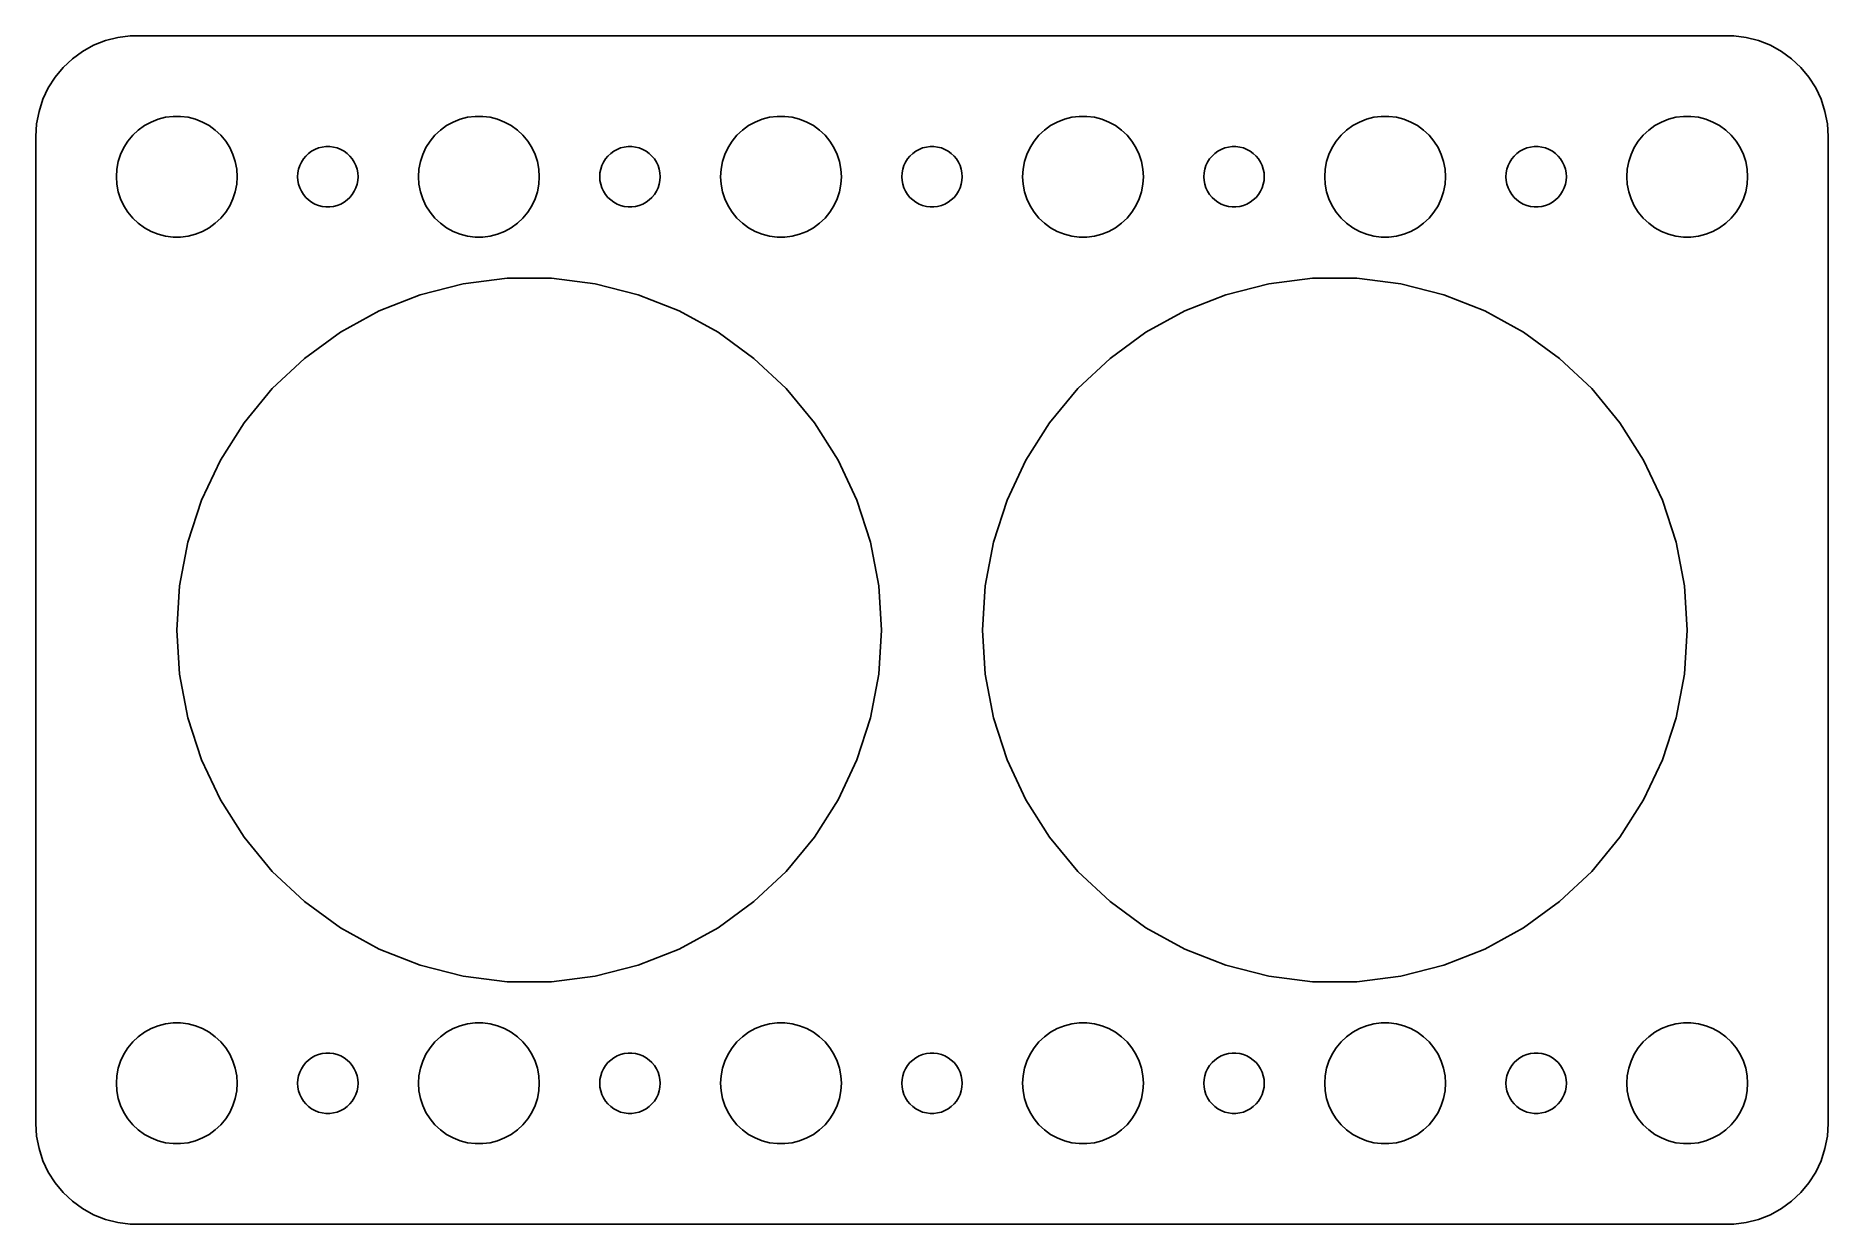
# Model space of a CAD drawing. Header units: metres. Extents: x -44.5 to 44.5, y -29.5 to 29.5.
import ezdxf

# ---------------------------------------------------------------- set-up
doc = ezdxf.new("R2010")
doc.units = ezdxf.units.M

msp = doc.modelspace()

# ---------------------------------------------------------------- linework, layer by layer
for p, q in [((-40.4369, 29.4114), (-41.0451, 29.2553)), ((-39.8139, 29.4901), (-40.4369, 29.4114)), ((39.8139, 29.4901), (-39.8139, 29.4901)), ((40.4369, 29.4114), (39.8139, 29.4901)), ((41.0451, 29.2553), (40.4369, 29.4114)), ((-42.1791, 28.7216), (-42.6871, 28.3526)), ((-41.6289, 29.0241), (-42.1791, 28.7216)), ((-41.0451, 29.2553), (-41.6289, 29.0241)), ((41.6289, 29.0241), (41.0451, 29.2553)), ((42.1791, 28.7216), (41.6289, 29.0241)), ((42.6871, 28.3526), (42.1791, 28.7216)), ((-43.1448, 27.9227), (-43.5451, 27.4389)), ((-42.6871, 28.3526), (-43.1448, 27.9227)), ((43.1448, 27.9227), (42.6871, 28.3526)), ((43.5451, 27.4389), (43.1448, 27.9227)), ((-43.8815, 26.9088), (-44.1489, 26.3406)), ((-43.5451, 27.4389), (-43.8815, 26.9088)), ((43.8815, 26.9088), (43.5451, 27.4389)), ((44.1489, 26.3406), (43.8815, 26.9088)), ((-44.1489, 26.3406), (-44.3429, 25.7434)), ((44.3429, 25.7434), (44.1489, 26.3406)), ((-44.4606, 25.1267), (-44.5, 24.5)), ((-44.3429, 25.7434), (-44.4606, 25.1267)), ((-39.4123, 24.8115), (-39.1075, 25.033)), ((-39.1075, 25.033), (-38.7773, 25.2145)), ((-38.7773, 25.2145), (-38.427, 25.3532)), ((-38.427, 25.3532), (-38.0621, 25.4469)), ((-38.0621, 25.4469), (-37.6884, 25.4941)), ((-37.6884, 25.4941), (-37.3116, 25.4941)), ((-37.3116, 25.4941), (-36.9379, 25.4469)), ((-36.9379, 25.4469), (-36.5729, 25.3532)), ((-36.5729, 25.3532), (-36.2227, 25.2145)), ((-36.2227, 25.2145), (-35.8925, 25.033)), ((-35.8925, 25.033), (-35.5877, 24.8115)), ((-24.4123, 24.8115), (-24.1075, 25.033)), ((-24.1075, 25.033), (-23.7773, 25.2145)), ((-23.7773, 25.2145), (-23.427, 25.3532)), ((-23.427, 25.3532), (-23.0621, 25.4469)), ((-23.0621, 25.4469), (-22.6884, 25.4941)), ((-22.6884, 25.4941), (-22.3116, 25.4941)), ((-22.3116, 25.4941), (-21.9379, 25.4469)), ((-21.9379, 25.4469), (-21.5729, 25.3532)), ((-21.5729, 25.3532), (-21.2227, 25.2145)), ((-21.2227, 25.2145), (-20.8925, 25.033)), ((-20.8925, 25.033), (-20.5877, 24.8115)), ((-9.41226, 24.8115), (-9.10747, 25.033)), ((-9.10747, 25.033), (-8.77733, 25.2145)), ((-8.77733, 25.2145), (-8.42705, 25.3532)), ((-8.42705, 25.3532), (-8.06213, 25.4469)), ((-8.06213, 25.4469), (-7.68837, 25.4941)), ((-7.68837, 25.4941), (-7.31161, 25.4941)), ((-7.31161, 25.4941), (-6.93785, 25.4469)), ((-6.93785, 25.4469), (-6.57294, 25.3532)), ((-6.57294, 25.3532), (-6.22266, 25.2145)), ((-6.22266, 25.2145), (-5.89252, 25.033)), ((-5.89252, 25.033), (-5.58772, 24.8115)), ((5.58772, 24.8115), (5.89252, 25.033)), ((5.89252, 25.033), (6.22266, 25.2145)), ((6.22266, 25.2145), (6.57294, 25.3532)), ((6.57294, 25.3532), (6.93785, 25.4469)), ((6.93785, 25.4469), (7.31161, 25.4941)), ((7.31161, 25.4941), (7.68837, 25.4941)), ((7.68837, 25.4941), (8.06213, 25.4469)), ((8.06213, 25.4469), (8.42705, 25.3532)), ((8.42705, 25.3532), (8.77733, 25.2145)), ((8.77733, 25.2145), (9.10747, 25.033)), ((9.10747, 25.033), (9.41226, 24.8115)), ((20.5877, 24.8115), (20.8925, 25.033)), ((20.8925, 25.033), (21.2227, 25.2145)), ((21.2227, 25.2145), (21.5729, 25.3532)), ((21.5729, 25.3532), (21.9379, 25.4469)), ((21.9379, 25.4469), (22.3116, 25.4941)), ((22.3116, 25.4941), (22.6884, 25.4941)), ((22.6884, 25.4941), (23.0621, 25.4469)), ((23.0621, 25.4469), (23.427, 25.3532)), ((23.427, 25.3532), (23.7773, 25.2145)), ((23.7773, 25.2145), (24.1075, 25.033)), ((24.1075, 25.033), (24.4123, 24.8115)), ((35.5877, 24.8115), (35.8925, 25.033)), ((35.8925, 25.033), (36.2227, 25.2145)), ((36.2227, 25.2145), (36.5729, 25.3532)), ((36.5729, 25.3532), (36.9379, 25.4469)), ((36.9379, 25.4469), (37.3116, 25.4941)), ((37.3116, 25.4941), (37.6884, 25.4941)), ((37.6884, 25.4941), (38.0621, 25.4469)), ((38.0621, 25.4469), (38.427, 25.3532)), ((38.427, 25.3532), (38.7773, 25.2145)), ((38.7773, 25.2145), (39.1075, 25.033)), ((39.1075, 25.033), (39.4123, 24.8115)), ((44.4606, 25.1267), (44.3429, 25.7434)), ((44.5, 24.5), (44.4606, 25.1267)), ((-44.5, 24.5), (-44.5, -24.5)), ((-40.1289, 23.9453), (-39.927, 24.2634)), ((-39.927, 24.2634), (-39.6869, 24.5536)), ((-39.6869, 24.5536), (-39.4123, 24.8115)), ((-35.5877, 24.8115), (-35.3131, 24.5536)), ((-35.3131, 24.5536), (-35.0729, 24.2634)), ((-35.0729, 24.2634), (-34.8711, 23.9453)), ((-25.1289, 23.9453), (-24.927, 24.2634)), ((-24.927, 24.2634), (-24.6869, 24.5536)), ((-24.6869, 24.5536), (-24.4123, 24.8115)), ((-20.5877, 24.8115), (-20.3131, 24.5536)), ((-20.3131, 24.5536), (-20.0729, 24.2634)), ((-20.0729, 24.2634), (-19.8711, 23.9453)), ((-10.1289, 23.9453), (-9.92705, 24.2634)), ((-9.92705, 24.2634), (-9.6869, 24.5536)), ((-9.6869, 24.5536), (-9.41226, 24.8115)), ((-5.58772, 24.8115), (-5.31308, 24.5536)), ((-5.31308, 24.5536), (-5.07294, 24.2634)), ((-5.07294, 24.2634), (-4.87108, 23.9453)), ((4.87108, 23.9453), (5.07294, 24.2634)), ((5.07294, 24.2634), (5.31308, 24.5536)), ((5.31308, 24.5536), (5.58772, 24.8115)), ((9.41226, 24.8115), (9.6869, 24.5536)), ((9.6869, 24.5536), (9.92705, 24.2634)), ((9.92705, 24.2634), (10.1289, 23.9453)), ((19.8711, 23.9453), (20.0729, 24.2634)), ((20.0729, 24.2634), (20.3131, 24.5536)), ((20.3131, 24.5536), (20.5877, 24.8115)), ((24.4123, 24.8115), (24.6869, 24.5536)), ((24.6869, 24.5536), (24.927, 24.2634)), ((24.927, 24.2634), (25.1289, 23.9453)), ((34.8711, 23.9453), (35.0729, 24.2634)), ((35.0729, 24.2634), (35.3131, 24.5536)), ((35.3131, 24.5536), (35.5877, 24.8115)), ((39.4123, 24.8115), (39.6869, 24.5536)), ((39.6869, 24.5536), (39.927, 24.2634)), ((39.927, 24.2634), (40.1289, 23.9453)), ((44.5, -24.5), (44.5, 24.5)), ((-40.4763, 22.876), (-40.4057, 23.2461)), ((-40.4057, 23.2461), (-40.2893, 23.6044)), ((-40.2893, 23.6044), (-40.1289, 23.9453)), ((-34.8711, 23.9453), (-34.7107, 23.6044)), ((-34.7107, 23.6044), (-34.5942, 23.2461)), ((-34.5942, 23.2461), (-34.5237, 22.876)), ((-31.3947, 23.0522), (-31.3145, 23.2226)), ((-31.3145, 23.2226), (-31.2135, 23.3817)), ((-31.2135, 23.3817), (-31.0934, 23.5268)), ((-31.0934, 23.5268), (-30.9561, 23.6558)), ((-30.9561, 23.6558), (-30.8037, 23.7665)), ((-30.8037, 23.7665), (-30.6387, 23.8572)), ((-30.6387, 23.8572), (-30.4635, 23.9266)), ((-30.4635, 23.9266), (-30.2811, 23.9734)), ((-30.2811, 23.9734), (-30.0942, 23.997)), ((-30.0942, 23.997), (-29.9058, 23.997)), ((-29.9058, 23.997), (-29.7189, 23.9734)), ((-29.7189, 23.9734), (-29.5365, 23.9266)), ((-29.5365, 23.9266), (-29.3613, 23.8572)), ((-29.3613, 23.8572), (-29.1963, 23.7665)), ((-29.1963, 23.7665), (-29.0439, 23.6558)), ((-29.0439, 23.6558), (-28.9065, 23.5268)), ((-28.9065, 23.5268), (-28.7865, 23.3817)), ((-28.7865, 23.3817), (-28.6855, 23.2226)), ((-28.6855, 23.2226), (-28.6053, 23.0522)), ((-25.4763, 22.876), (-25.4057, 23.2461)), ((-25.4057, 23.2461), (-25.2893, 23.6044)), ((-25.2893, 23.6044), (-25.1289, 23.9453)), ((-19.8711, 23.9453), (-19.7107, 23.6044)), ((-19.7107, 23.6044), (-19.5942, 23.2461)), ((-19.5942, 23.2461), (-19.5237, 22.876)), ((-16.3947, 23.0522), (-16.3145, 23.2226)), ((-16.3145, 23.2226), (-16.2135, 23.3817)), ((-16.2135, 23.3817), (-16.0934, 23.5268)), ((-16.0934, 23.5268), (-15.9561, 23.6558)), ((-15.9561, 23.6558), (-15.8037, 23.7665)), ((-15.8037, 23.7665), (-15.6387, 23.8572)), ((-15.6387, 23.8572), (-15.4635, 23.9266)), ((-15.4635, 23.9266), (-15.2811, 23.9734)), ((-15.2811, 23.9734), (-15.0942, 23.997)), ((-15.0942, 23.997), (-14.9058, 23.997)), ((-14.9058, 23.997), (-14.7189, 23.9734)), ((-14.7189, 23.9734), (-14.5365, 23.9266)), ((-14.5365, 23.9266), (-14.3613, 23.8572)), ((-14.3613, 23.8572), (-14.1963, 23.7665)), ((-14.1963, 23.7665), (-14.0439, 23.6558)), ((-14.0439, 23.6558), (-13.9065, 23.5268)), ((-13.9065, 23.5268), (-13.7865, 23.3817)), ((-13.7865, 23.3817), (-13.6855, 23.2226)), ((-13.6855, 23.2226), (-13.6053, 23.0522)), ((-10.4763, 22.876), (-10.4057, 23.2461)), ((-10.4057, 23.2461), (-10.2893, 23.6044)), ((-10.2893, 23.6044), (-10.1289, 23.9453)), ((-4.87108, 23.9453), (-4.71066, 23.6044)), ((-4.71066, 23.6044), (-4.59424, 23.2461)), ((-4.59424, 23.2461), (-4.52365, 22.876)), ((-1.39465, 23.0522), (-1.31445, 23.2226)), ((-1.31445, 23.2226), (-1.21352, 23.3817)), ((-1.21352, 23.3817), (-1.09344, 23.5268)), ((-1.09344, 23.5268), (-0.95613, 23.6558)), ((-0.95613, 23.6558), (-0.80373, 23.7665)), ((-0.80373, 23.7665), (-0.63866, 23.8572)), ((-0.63866, 23.8572), (-0.46352, 23.9266)), ((-0.46352, 23.9266), (-0.28107, 23.9734)), ((-0.28107, 23.9734), (-0.09418, 23.997)), ((-0.09418, 23.997), (0.09418, 23.997)), ((0.09418, 23.997), (0.28107, 23.9734)), ((0.28107, 23.9734), (0.46352, 23.9266)), ((0.46352, 23.9266), (0.63866, 23.8572)), ((0.63866, 23.8572), (0.80373, 23.7665)), ((0.80373, 23.7665), (0.95613, 23.6558)), ((0.95613, 23.6558), (1.09344, 23.5268)), ((1.09344, 23.5268), (1.21352, 23.3817)), ((1.21352, 23.3817), (1.31445, 23.2226)), ((1.31445, 23.2226), (1.39465, 23.0522)), ((4.52365, 22.876), (4.59424, 23.2461)), ((4.59424, 23.2461), (4.71066, 23.6044)), ((4.71066, 23.6044), (4.87108, 23.9453)), ((10.1289, 23.9453), (10.2893, 23.6044)), ((10.2893, 23.6044), (10.4057, 23.2461)), ((10.4057, 23.2461), (10.4763, 22.876)), ((13.6053, 23.0522), (13.6855, 23.2226)), ((13.6855, 23.2226), (13.7865, 23.3817)), ((13.7865, 23.3817), (13.9065, 23.5268)), ((13.9065, 23.5268), (14.0439, 23.6558)), ((14.0439, 23.6558), (14.1963, 23.7665)), ((14.1963, 23.7665), (14.3613, 23.8572)), ((14.3613, 23.8572), (14.5365, 23.9266)), ((14.5365, 23.9266), (14.7189, 23.9734)), ((14.7189, 23.9734), (14.9058, 23.997)), ((14.9058, 23.997), (15.0942, 23.997)), ((15.0942, 23.997), (15.2811, 23.9734)), ((15.2811, 23.9734), (15.4635, 23.9266)), ((15.4635, 23.9266), (15.6387, 23.8572)), ((15.6387, 23.8572), (15.8037, 23.7665)), ((15.8037, 23.7665), (15.9561, 23.6558)), ((15.9561, 23.6558), (16.0934, 23.5268)), ((16.0934, 23.5268), (16.2135, 23.3817)), ((16.2135, 23.3817), (16.3145, 23.2226)), ((16.3145, 23.2226), (16.3947, 23.0522)), ((19.5237, 22.876), (19.5942, 23.2461)), ((19.5942, 23.2461), (19.7107, 23.6044)), ((19.7107, 23.6044), (19.8711, 23.9453)), ((25.1289, 23.9453), (25.2893, 23.6044)), ((25.2893, 23.6044), (25.4057, 23.2461)), ((25.4057, 23.2461), (25.4763, 22.876)), ((28.6053, 23.0522), (28.6855, 23.2226)), ((28.6855, 23.2226), (28.7865, 23.3817)), ((28.7865, 23.3817), (28.9065, 23.5268)), ((28.9065, 23.5268), (29.0439, 23.6558)), ((29.0439, 23.6558), (29.1963, 23.7665)), ((29.1963, 23.7665), (29.3613, 23.8572)), ((29.3613, 23.8572), (29.5365, 23.9266)), ((29.5365, 23.9266), (29.7189, 23.9734)), ((29.7189, 23.9734), (29.9058, 23.997)), ((29.9058, 23.997), (30.0942, 23.997)), ((30.0942, 23.997), (30.2811, 23.9734)), ((30.2811, 23.9734), (30.4635, 23.9266)), ((30.4635, 23.9266), (30.6387, 23.8572)), ((30.6387, 23.8572), (30.8037, 23.7665)), ((30.8037, 23.7665), (30.9561, 23.6558)), ((30.9561, 23.6558), (31.0934, 23.5268)), ((31.0934, 23.5268), (31.2135, 23.3817)), ((31.2135, 23.3817), (31.3145, 23.2226)), ((31.3145, 23.2226), (31.3947, 23.0522)), ((34.5237, 22.876), (34.5942, 23.2461)), ((34.5942, 23.2461), (34.7107, 23.6044)), ((34.7107, 23.6044), (34.8711, 23.9453)), ((40.1289, 23.9453), (40.2893, 23.6044)), ((40.2893, 23.6044), (40.4057, 23.2461)), ((40.4057, 23.2461), (40.4763, 22.876)), ((-40.5, 22.5), (-40.4763, 22.876)), ((-40.4763, 22.124), (-40.5, 22.5)), ((-34.5237, 22.876), (-34.5, 22.5)), ((-34.5, 22.5), (-34.5237, 22.124)), ((-31.5, 22.5), (-31.4882, 22.688)), ((-31.4882, 22.312), (-31.5, 22.5)), ((-31.4882, 22.688), (-31.4529, 22.873)), ((-31.4529, 22.127), (-31.4882, 22.312)), ((-31.4529, 22.873), (-31.3947, 23.0522)), ((-28.6053, 23.0522), (-28.5471, 22.873)), ((-28.5471, 22.873), (-28.5118, 22.688)), ((-28.5118, 22.312), (-28.5471, 22.127)), ((-28.5118, 22.688), (-28.5, 22.5)), ((-28.5, 22.5), (-28.5118, 22.312)), ((-25.5, 22.5), (-25.4763, 22.876)), ((-25.4763, 22.124), (-25.5, 22.5)), ((-19.5237, 22.876), (-19.5, 22.5)), ((-19.5, 22.5), (-19.5237, 22.124)), ((-16.5, 22.5), (-16.4882, 22.688)), ((-16.4882, 22.312), (-16.5, 22.5)), ((-16.4882, 22.688), (-16.4529, 22.873)), ((-16.4529, 22.127), (-16.4882, 22.312)), ((-16.4529, 22.873), (-16.3947, 23.0522)), ((-13.6053, 23.0522), (-13.5471, 22.873)), ((-13.5471, 22.873), (-13.5118, 22.688)), ((-13.5118, 22.312), (-13.5471, 22.127)), ((-13.5118, 22.688), (-13.5, 22.5)), ((-13.5, 22.5), (-13.5118, 22.312)), ((-10.5, 22.5), (-10.4763, 22.876)), ((-10.4763, 22.124), (-10.5, 22.5)), ((-4.52365, 22.876), (-4.5, 22.5)), ((-4.5, 22.5), (-4.52365, 22.124)), ((-1.5, 22.5), (-1.48816, 22.688)), ((-1.48816, 22.312), (-1.5, 22.5)), ((-1.48816, 22.688), (-1.45287, 22.873)), ((-1.45287, 22.127), (-1.48816, 22.312)), ((-1.45287, 22.873), (-1.39465, 23.0522)), ((1.39465, 23.0522), (1.45287, 22.873)), ((1.45287, 22.873), (1.48816, 22.688)), ((1.48816, 22.312), (1.45287, 22.127)), ((1.48816, 22.688), (1.5, 22.5)), ((1.5, 22.5), (1.48816, 22.312)), ((4.5, 22.5), (4.52365, 22.876)), ((4.52365, 22.124), (4.5, 22.5)), ((10.4763, 22.876), (10.5, 22.5)), ((10.5, 22.5), (10.4763, 22.124)), ((13.5, 22.5), (13.5118, 22.688)), ((13.5118, 22.312), (13.5, 22.5)), ((13.5118, 22.688), (13.5471, 22.873)), ((13.5471, 22.127), (13.5118, 22.312)), ((13.5471, 22.873), (13.6053, 23.0522)), ((16.3947, 23.0522), (16.4529, 22.873)), ((16.4529, 22.873), (16.4882, 22.688)), ((16.4882, 22.312), (16.4529, 22.127)), ((16.4882, 22.688), (16.5, 22.5)), ((16.5, 22.5), (16.4882, 22.312)), ((19.5, 22.5), (19.5237, 22.876)), ((19.5237, 22.124), (19.5, 22.5)), ((25.4763, 22.876), (25.5, 22.5)), ((25.5, 22.5), (25.4763, 22.124)), ((28.5, 22.5), (28.5118, 22.688)), ((28.5118, 22.312), (28.5, 22.5)), ((28.5118, 22.688), (28.5471, 22.873)), ((28.5471, 22.127), (28.5118, 22.312)), ((28.5471, 22.873), (28.6053, 23.0522)), ((31.3947, 23.0522), (31.4529, 22.873)), ((31.4529, 22.873), (31.4882, 22.688)), ((31.4882, 22.312), (31.4529, 22.127)), ((31.4882, 22.688), (31.5, 22.5)), ((31.5, 22.5), (31.4882, 22.312)), ((34.5, 22.5), (34.5237, 22.876)), ((34.5237, 22.124), (34.5, 22.5)), ((40.4763, 22.876), (40.5, 22.5)), ((40.5, 22.5), (40.4763, 22.124)), ((-40.4057, 21.7539), (-40.4763, 22.124)), ((-40.2893, 21.3956), (-40.4057, 21.7539)), ((-40.1289, 21.0547), (-40.2893, 21.3956)), ((-34.7107, 21.3956), (-34.8711, 21.0547)), ((-34.5942, 21.7539), (-34.7107, 21.3956)), ((-34.5237, 22.124), (-34.5942, 21.7539)), ((-31.3947, 21.9478), (-31.4529, 22.127)), ((-31.3145, 21.7774), (-31.3947, 21.9478)), ((-31.2135, 21.6183), (-31.3145, 21.7774)), ((-31.0934, 21.4732), (-31.2135, 21.6183)), ((-30.9561, 21.3442), (-31.0934, 21.4732)), ((-28.9065, 21.4732), (-29.0439, 21.3442)), ((-28.7865, 21.6183), (-28.9065, 21.4732)), ((-28.6855, 21.7774), (-28.7865, 21.6183)), ((-28.6053, 21.9478), (-28.6855, 21.7774)), ((-28.5471, 22.127), (-28.6053, 21.9478)), ((-25.4057, 21.7539), (-25.4763, 22.124)), ((-25.2893, 21.3956), (-25.4057, 21.7539)), ((-25.1289, 21.0547), (-25.2893, 21.3956)), ((-19.7107, 21.3956), (-19.8711, 21.0547)), ((-19.5942, 21.7539), (-19.7107, 21.3956)), ((-19.5237, 22.124), (-19.5942, 21.7539)), ((-16.3947, 21.9478), (-16.4529, 22.127)), ((-16.3145, 21.7774), (-16.3947, 21.9478)), ((-16.2135, 21.6183), (-16.3145, 21.7774)), ((-16.0934, 21.4732), (-16.2135, 21.6183)), ((-15.9561, 21.3442), (-16.0934, 21.4732)), ((-13.9065, 21.4732), (-14.0439, 21.3442)), ((-13.7865, 21.6183), (-13.9065, 21.4732)), ((-13.6855, 21.7774), (-13.7865, 21.6183)), ((-13.6053, 21.9478), (-13.6855, 21.7774)), ((-13.5471, 22.127), (-13.6053, 21.9478)), ((-10.4057, 21.7539), (-10.4763, 22.124)), ((-10.2893, 21.3956), (-10.4057, 21.7539)), ((-10.1289, 21.0547), (-10.2893, 21.3956)), ((-4.71066, 21.3956), (-4.87108, 21.0547)), ((-4.59424, 21.7539), (-4.71066, 21.3956)), ((-4.52365, 22.124), (-4.59424, 21.7539)), ((-1.39465, 21.9478), (-1.45287, 22.127)), ((-1.31445, 21.7774), (-1.39465, 21.9478)), ((-1.21352, 21.6183), (-1.31445, 21.7774)), ((-1.09344, 21.4732), (-1.21352, 21.6183)), ((-0.95613, 21.3442), (-1.09344, 21.4732)), ((1.09344, 21.4732), (0.95613, 21.3442)), ((1.21352, 21.6183), (1.09344, 21.4732)), ((1.31445, 21.7774), (1.21352, 21.6183)), ((1.39465, 21.9478), (1.31445, 21.7774)), ((1.45287, 22.127), (1.39465, 21.9478)), ((4.59424, 21.7539), (4.52365, 22.124)), ((4.71066, 21.3956), (4.59424, 21.7539)), ((4.87108, 21.0547), (4.71066, 21.3956)), ((10.2893, 21.3956), (10.1289, 21.0547)), ((10.4057, 21.7539), (10.2893, 21.3956)), ((10.4763, 22.124), (10.4057, 21.7539)), ((13.6053, 21.9478), (13.5471, 22.127)), ((13.6855, 21.7774), (13.6053, 21.9478)), ((13.7865, 21.6183), (13.6855, 21.7774)), ((13.9065, 21.4732), (13.7865, 21.6183)), ((14.0439, 21.3442), (13.9065, 21.4732)), ((16.0934, 21.4732), (15.9561, 21.3442)), ((16.2135, 21.6183), (16.0934, 21.4732)), ((16.3145, 21.7774), (16.2135, 21.6183)), ((16.3947, 21.9478), (16.3145, 21.7774)), ((16.4529, 22.127), (16.3947, 21.9478)), ((19.5942, 21.7539), (19.5237, 22.124)), ((19.7107, 21.3956), (19.5942, 21.7539)), ((19.8711, 21.0547), (19.7107, 21.3956)), ((25.2893, 21.3956), (25.1289, 21.0547)), ((25.4057, 21.7539), (25.2893, 21.3956)), ((25.4763, 22.124), (25.4057, 21.7539)), ((28.6053, 21.9478), (28.5471, 22.127)), ((28.6855, 21.7774), (28.6053, 21.9478)), ((28.7865, 21.6183), (28.6855, 21.7774)), ((28.9065, 21.4732), (28.7865, 21.6183)), ((29.0439, 21.3442), (28.9065, 21.4732)), ((31.0934, 21.4732), (30.9561, 21.3442)), ((31.2135, 21.6183), (31.0934, 21.4732)), ((31.3145, 21.7774), (31.2135, 21.6183)), ((31.3947, 21.9478), (31.3145, 21.7774)), ((31.4529, 22.127), (31.3947, 21.9478)), ((34.5942, 21.7539), (34.5237, 22.124)), ((34.7107, 21.3956), (34.5942, 21.7539)), ((34.8711, 21.0547), (34.7107, 21.3956)), ((40.2893, 21.3956), (40.1289, 21.0547)), ((40.4057, 21.7539), (40.2893, 21.3956)), ((40.4763, 22.124), (40.4057, 21.7539)), ((-39.927, 20.7366), (-40.1289, 21.0547)), ((-39.6869, 20.4464), (-39.927, 20.7366)), ((-35.0729, 20.7366), (-35.3131, 20.4464)), ((-34.8711, 21.0547), (-35.0729, 20.7366)), ((-30.8037, 21.2335), (-30.9561, 21.3442)), ((-30.6387, 21.1427), (-30.8037, 21.2335)), ((-30.4635, 21.0734), (-30.6387, 21.1427)), ((-30.2811, 21.0266), (-30.4635, 21.0734)), ((-30.0942, 21.003), (-30.2811, 21.0266)), ((-29.9058, 21.003), (-30.0942, 21.003)), ((-29.7189, 21.0266), (-29.9058, 21.003)), ((-29.5365, 21.0734), (-29.7189, 21.0266)), ((-29.3613, 21.1427), (-29.5365, 21.0734)), ((-29.1963, 21.2335), (-29.3613, 21.1427)), ((-29.0439, 21.3442), (-29.1963, 21.2335)), ((-24.927, 20.7366), (-25.1289, 21.0547)), ((-24.6869, 20.4464), (-24.927, 20.7366)), ((-20.0729, 20.7366), (-20.3131, 20.4464)), ((-19.8711, 21.0547), (-20.0729, 20.7366)), ((-15.8037, 21.2335), (-15.9561, 21.3442)), ((-15.6387, 21.1427), (-15.8037, 21.2335)), ((-15.4635, 21.0734), (-15.6387, 21.1427)), ((-15.2811, 21.0266), (-15.4635, 21.0734)), ((-15.0942, 21.003), (-15.2811, 21.0266)), ((-14.9058, 21.003), (-15.0942, 21.003)), ((-14.7189, 21.0266), (-14.9058, 21.003)), ((-14.5365, 21.0734), (-14.7189, 21.0266)), ((-14.3613, 21.1427), (-14.5365, 21.0734)), ((-14.1963, 21.2335), (-14.3613, 21.1427)), ((-14.0439, 21.3442), (-14.1963, 21.2335)), ((-9.92705, 20.7366), (-10.1289, 21.0547)), ((-9.6869, 20.4464), (-9.92705, 20.7366)), ((-5.07294, 20.7366), (-5.31308, 20.4464)), ((-4.87108, 21.0547), (-5.07294, 20.7366)), ((-0.80373, 21.2335), (-0.95613, 21.3442)), ((-0.63866, 21.1427), (-0.80373, 21.2335)), ((-0.46352, 21.0734), (-0.63866, 21.1427)), ((-0.28107, 21.0266), (-0.46352, 21.0734)), ((-0.09418, 21.003), (-0.28107, 21.0266)), ((0.09418, 21.003), (-0.09418, 21.003)), ((0.28107, 21.0266), (0.09418, 21.003)), ((0.46352, 21.0734), (0.28107, 21.0266)), ((0.63866, 21.1427), (0.46352, 21.0734)), ((0.80373, 21.2335), (0.63866, 21.1427)), ((0.95613, 21.3442), (0.80373, 21.2335)), ((5.07294, 20.7366), (4.87108, 21.0547)), ((5.31308, 20.4464), (5.07294, 20.7366)), ((9.92705, 20.7366), (9.6869, 20.4464)), ((10.1289, 21.0547), (9.92705, 20.7366)), ((14.1963, 21.2335), (14.0439, 21.3442)), ((14.3613, 21.1427), (14.1963, 21.2335)), ((14.5365, 21.0734), (14.3613, 21.1427)), ((14.7189, 21.0266), (14.5365, 21.0734)), ((14.9058, 21.003), (14.7189, 21.0266)), ((15.0942, 21.003), (14.9058, 21.003)), ((15.2811, 21.0266), (15.0942, 21.003)), ((15.4635, 21.0734), (15.2811, 21.0266)), ((15.6387, 21.1427), (15.4635, 21.0734)), ((15.8037, 21.2335), (15.6387, 21.1427)), ((15.9561, 21.3442), (15.8037, 21.2335)), ((20.0729, 20.7366), (19.8711, 21.0547)), ((20.3131, 20.4464), (20.0729, 20.7366)), ((24.927, 20.7366), (24.6869, 20.4464)), ((25.1289, 21.0547), (24.927, 20.7366)), ((29.1963, 21.2335), (29.0439, 21.3442)), ((29.3613, 21.1427), (29.1963, 21.2335)), ((29.5365, 21.0734), (29.3613, 21.1427)), ((29.7189, 21.0266), (29.5365, 21.0734)), ((29.9058, 21.003), (29.7189, 21.0266)), ((30.0942, 21.003), (29.9058, 21.003)), ((30.2811, 21.0266), (30.0942, 21.003)), ((30.4635, 21.0734), (30.2811, 21.0266)), ((30.6387, 21.1427), (30.4635, 21.0734)), ((30.8037, 21.2335), (30.6387, 21.1427)), ((30.9561, 21.3442), (30.8037, 21.2335)), ((35.0729, 20.7366), (34.8711, 21.0547)), ((35.3131, 20.4464), (35.0729, 20.7366)), ((39.927, 20.7366), (39.6869, 20.4464)), ((40.1289, 21.0547), (39.927, 20.7366)), ((-39.4123, 20.1884), (-39.6869, 20.4464)), ((-39.1075, 19.967), (-39.4123, 20.1884)), ((-38.7773, 19.7855), (-39.1075, 19.967)), ((-38.427, 19.6468), (-38.7773, 19.7855)), ((-38.0621, 19.5531), (-38.427, 19.6468)), ((-36.5729, 19.6468), (-36.9379, 19.5531)), ((-36.2227, 19.7855), (-36.5729, 19.6468)), ((-35.8925, 19.967), (-36.2227, 19.7855)), ((-35.5877, 20.1884), (-35.8925, 19.967)), ((-35.3131, 20.4464), (-35.5877, 20.1884)), ((-24.4123, 20.1884), (-24.6869, 20.4464)), ((-24.1075, 19.967), (-24.4123, 20.1884)), ((-23.7773, 19.7855), (-24.1075, 19.967)), ((-23.427, 19.6468), (-23.7773, 19.7855)), ((-23.0621, 19.5531), (-23.427, 19.6468)), ((-21.5729, 19.6468), (-21.9379, 19.5531)), ((-21.2227, 19.7855), (-21.5729, 19.6468)), ((-20.8925, 19.967), (-21.2227, 19.7855)), ((-20.5877, 20.1884), (-20.8925, 19.967)), ((-20.3131, 20.4464), (-20.5877, 20.1884)), ((-9.41226, 20.1884), (-9.6869, 20.4464)), ((-9.10747, 19.967), (-9.41226, 20.1884)), ((-8.77733, 19.7855), (-9.10747, 19.967)), ((-8.42705, 19.6468), (-8.77733, 19.7855)), ((-8.06213, 19.5531), (-8.42705, 19.6468)), ((-6.57294, 19.6468), (-6.93785, 19.5531)), ((-6.22266, 19.7855), (-6.57294, 19.6468)), ((-5.89252, 19.967), (-6.22266, 19.7855)), ((-5.58772, 20.1884), (-5.89252, 19.967)), ((-5.31308, 20.4464), (-5.58772, 20.1884)), ((5.58772, 20.1884), (5.31308, 20.4464)), ((5.89252, 19.967), (5.58772, 20.1884)), ((6.22266, 19.7855), (5.89252, 19.967)), ((6.57294, 19.6468), (6.22266, 19.7855)), ((6.93785, 19.5531), (6.57294, 19.6468)), ((8.42705, 19.6468), (8.06213, 19.5531)), ((8.77733, 19.7855), (8.42705, 19.6468)), ((9.10747, 19.967), (8.77733, 19.7855)), ((9.41226, 20.1884), (9.10747, 19.967)), ((9.6869, 20.4464), (9.41226, 20.1884)), ((20.5877, 20.1884), (20.3131, 20.4464)), ((20.8925, 19.967), (20.5877, 20.1884)), ((21.2227, 19.7855), (20.8925, 19.967)), ((21.5729, 19.6468), (21.2227, 19.7855)), ((21.9379, 19.5531), (21.5729, 19.6468)), ((23.427, 19.6468), (23.0621, 19.5531)), ((23.7773, 19.7855), (23.427, 19.6468)), ((24.1075, 19.967), (23.7773, 19.7855)), ((24.4123, 20.1884), (24.1075, 19.967)), ((24.6869, 20.4464), (24.4123, 20.1884)), ((35.5877, 20.1884), (35.3131, 20.4464)), ((35.8925, 19.967), (35.5877, 20.1884)), ((36.2227, 19.7855), (35.8925, 19.967)), ((36.5729, 19.6468), (36.2227, 19.7855)), ((36.9379, 19.5531), (36.5729, 19.6468)), ((38.427, 19.6468), (38.0621, 19.5531)), ((38.7773, 19.7855), (38.427, 19.6468)), ((39.1075, 19.967), (38.7773, 19.7855)), ((39.4123, 20.1884), (39.1075, 19.967)), ((39.6869, 20.4464), (39.4123, 20.1884)), ((-37.6884, 19.5059), (-38.0621, 19.5531)), ((-37.3116, 19.5059), (-37.6884, 19.5059)), ((-36.9379, 19.5531), (-37.3116, 19.5059)), ((-22.6884, 19.5059), (-23.0621, 19.5531)), ((-22.3116, 19.5059), (-22.6884, 19.5059)), ((-21.9379, 19.5531), (-22.3116, 19.5059)), ((-7.68837, 19.5059), (-8.06213, 19.5531)), ((-7.31161, 19.5059), (-7.68837, 19.5059)), ((-6.93785, 19.5531), (-7.31161, 19.5059)), ((7.31161, 19.5059), (6.93785, 19.5531)), ((7.68837, 19.5059), (7.31161, 19.5059)), ((8.06213, 19.5531), (7.68837, 19.5059)), ((22.3116, 19.5059), (21.9379, 19.5531)), ((22.6884, 19.5059), (22.3116, 19.5059)), ((23.0621, 19.5531), (22.6884, 19.5059)), ((37.3116, 19.5059), (36.9379, 19.5531)), ((37.6884, 19.5059), (37.3116, 19.5059)), ((38.0621, 19.5531), (37.6884, 19.5059)), ((-25.4078, 16.6435), (-23.2792, 17.19)), ((-23.2792, 17.19), (-21.0988, 17.4655)), ((-21.0988, 17.4655), (-18.9012, 17.4655)), ((-18.9012, 17.4655), (-16.7208, 17.19)), ((-16.7208, 17.19), (-14.5922, 16.6435)), ((14.5922, 16.6435), (16.7208, 17.19)), ((16.7208, 17.19), (18.9012, 17.4655)), ((18.9012, 17.4655), (21.0988, 17.4655)), ((21.0988, 17.4655), (23.2792, 17.19)), ((23.2792, 17.19), (25.4078, 16.6435)), ((-27.4511, 15.8345), (-25.4078, 16.6435)), ((-14.5922, 16.6435), (-12.5489, 15.8345)), ((12.5489, 15.8345), (14.5922, 16.6435)), ((25.4078, 16.6435), (27.4511, 15.8345)), ((-29.377, 14.7757), (-27.4511, 15.8345)), ((-12.5489, 15.8345), (-10.623, 14.7757)), ((10.623, 14.7757), (12.5489, 15.8345)), ((27.4511, 15.8345), (29.377, 14.7757)), ((-31.1549, 13.484), (-29.377, 14.7757)), ((-10.623, 14.7757), (-8.84508, 13.484)), ((8.84508, 13.484), (10.623, 14.7757)), ((29.377, 14.7757), (31.1549, 13.484)), ((-32.7569, 11.9796), (-31.1549, 13.484)), ((-8.84508, 13.484), (-7.24304, 11.9796)), ((7.24304, 11.9796), (8.84508, 13.484)), ((31.1549, 13.484), (32.7569, 11.9796)), ((-34.1578, 10.2862), (-32.7569, 11.9796)), ((-7.24304, 11.9796), (-5.84219, 10.2862)), ((5.84219, 10.2862), (7.24304, 11.9796)), ((32.7569, 11.9796), (34.1578, 10.2862)), ((-35.3354, 8.43068), (-34.1578, 10.2862)), ((-5.84219, 10.2862), (-4.66463, 8.43068)), ((4.66463, 8.43068), (5.84219, 10.2862)), ((34.1578, 10.2862), (35.3354, 8.43068)), ((-36.2711, 6.44217), (-35.3354, 8.43068)), ((-4.66463, 8.43068), (-3.7289, 6.44217)), ((3.7289, 6.44217), (4.66463, 8.43068)), ((35.3354, 8.43068), (36.2711, 6.44217)), ((-36.9502, 4.35207), (-36.2711, 6.44217)), ((-3.7289, 6.44217), (-3.04979, 4.35207)), ((3.04979, 4.35207), (3.7289, 6.44217)), ((36.2711, 6.44217), (36.9502, 4.35207)), ((-37.362, 2.19333), (-36.9502, 4.35207)), ((-3.04979, 4.35207), (-2.63799, 2.19333)), ((2.63799, 2.19333), (3.04979, 4.35207)), ((36.9502, 4.35207), (37.362, 2.19333)), ((-37.5, 0), (-37.362, 2.19333)), ((-2.63799, 2.19333), (-2.5, 0)), ((2.5, 0), (2.63799, 2.19333)), ((37.362, 2.19333), (37.5, 0)), ((-37.362, -2.19333), (-37.5, 0)), ((-2.5, 0), (-2.63799, -2.19333)), ((2.63799, -2.19333), (2.5, 0)), ((37.5, 0), (37.362, -2.19333)), ((-36.9502, -4.35207), (-37.362, -2.19333)), ((-2.63799, -2.19333), (-3.04979, -4.35207)), ((3.04979, -4.35207), (2.63799, -2.19333)), ((37.362, -2.19333), (36.9502, -4.35207)), ((-36.2711, -6.44217), (-36.9502, -4.35207)), ((-3.04979, -4.35207), (-3.7289, -6.44217)), ((3.7289, -6.44217), (3.04979, -4.35207)), ((36.9502, -4.35207), (36.2711, -6.44217)), ((-35.3354, -8.43068), (-36.2711, -6.44217)), ((-3.7289, -6.44217), (-4.66463, -8.43068)), ((4.66463, -8.43068), (3.7289, -6.44217)), ((36.2711, -6.44217), (35.3354, -8.43068)), ((-34.1578, -10.2862), (-35.3354, -8.43068)), ((-4.66463, -8.43068), (-5.84219, -10.2862)), ((5.84219, -10.2862), (4.66463, -8.43068)), ((35.3354, -8.43068), (34.1578, -10.2862)), ((-32.7569, -11.9796), (-34.1578, -10.2862)), ((-5.84219, -10.2862), (-7.24304, -11.9796)), ((7.24304, -11.9796), (5.84219, -10.2862)), ((34.1578, -10.2862), (32.7569, -11.9796)), ((-31.1549, -13.484), (-32.7569, -11.9796)), ((-7.24304, -11.9796), (-8.84508, -13.484)), ((8.84508, -13.484), (7.24304, -11.9796)), ((32.7569, -11.9796), (31.1549, -13.484)), ((-29.377, -14.7757), (-31.1549, -13.484)), ((-8.84508, -13.484), (-10.623, -14.7757)), ((10.623, -14.7757), (8.84508, -13.484)), ((31.1549, -13.484), (29.377, -14.7757)), ((-27.4511, -15.8345), (-29.377, -14.7757)), ((-10.623, -14.7757), (-12.5489, -15.8345)), ((12.5489, -15.8345), (10.623, -14.7757)), ((29.377, -14.7757), (27.4511, -15.8345)), ((-25.4078, -16.6435), (-27.4511, -15.8345)), ((-12.5489, -15.8345), (-14.5922, -16.6435)), ((14.5922, -16.6435), (12.5489, -15.8345)), ((27.4511, -15.8345), (25.4078, -16.6435)), ((-23.2792, -17.19), (-25.4078, -16.6435)), ((-14.5922, -16.6435), (-16.7208, -17.19)), ((16.7208, -17.19), (14.5922, -16.6435)), ((25.4078, -16.6435), (23.2792, -17.19)), ((-21.0988, -17.4655), (-23.2792, -17.19)), ((-18.9012, -17.4655), (-21.0988, -17.4655)), ((-16.7208, -17.19), (-18.9012, -17.4655)), ((18.9012, -17.4655), (16.7208, -17.19)), ((21.0988, -17.4655), (18.9012, -17.4655)), ((23.2792, -17.19), (21.0988, -17.4655)), ((-38.427, -19.6468), (-38.0621, -19.5531)), ((-38.0621, -19.5531), (-37.6884, -19.5059)), ((-37.6884, -19.5059), (-37.3116, -19.5059)), ((-37.3116, -19.5059), (-36.9379, -19.5531)), ((-36.9379, -19.5531), (-36.5729, -19.6468)), ((-23.427, -19.6468), (-23.0621, -19.5531)), ((-23.0621, -19.5531), (-22.6884, -19.5059)), ((-22.6884, -19.5059), (-22.3116, -19.5059)), ((-22.3116, -19.5059), (-21.9379, -19.5531)), ((-21.9379, -19.5531), (-21.5729, -19.6468)), ((-8.42705, -19.6468), (-8.06213, -19.5531)), ((-8.06213, -19.5531), (-7.68837, -19.5059)), ((-7.68837, -19.5059), (-7.31161, -19.5059)), ((-7.31161, -19.5059), (-6.93785, -19.5531)), ((-6.93785, -19.5531), (-6.57294, -19.6468)), ((6.57294, -19.6468), (6.93785, -19.5531)), ((6.93785, -19.5531), (7.31161, -19.5059)), ((7.31161, -19.5059), (7.68837, -19.5059)), ((7.68837, -19.5059), (8.06213, -19.5531)), ((8.06213, -19.5531), (8.42705, -19.6468)), ((21.5729, -19.6468), (21.9379, -19.5531)), ((21.9379, -19.5531), (22.3116, -19.5059)), ((22.3116, -19.5059), (22.6884, -19.5059)), ((22.6884, -19.5059), (23.0621, -19.5531)), ((23.0621, -19.5531), (23.427, -19.6468)), ((36.5729, -19.6468), (36.9379, -19.5531)), ((36.9379, -19.5531), (37.3116, -19.5059)), ((37.3116, -19.5059), (37.6884, -19.5059)), ((37.6884, -19.5059), (38.0621, -19.5531)), ((38.0621, -19.5531), (38.427, -19.6468)), ((-39.927, -20.7366), (-39.6869, -20.4464)), ((-39.6869, -20.4464), (-39.4123, -20.1884)), ((-39.4123, -20.1884), (-39.1075, -19.967)), ((-39.1075, -19.967), (-38.7773, -19.7855)), ((-38.7773, -19.7855), (-38.427, -19.6468)), ((-36.5729, -19.6468), (-36.2227, -19.7855)), ((-36.2227, -19.7855), (-35.8925, -19.967)), ((-35.8925, -19.967), (-35.5877, -20.1884)), ((-35.5877, -20.1884), (-35.3131, -20.4464)), ((-35.3131, -20.4464), (-35.0729, -20.7366)), ((-24.927, -20.7366), (-24.6869, -20.4464)), ((-24.6869, -20.4464), (-24.4123, -20.1884)), ((-24.4123, -20.1884), (-24.1075, -19.967)), ((-24.1075, -19.967), (-23.7773, -19.7855)), ((-23.7773, -19.7855), (-23.427, -19.6468)), ((-21.5729, -19.6468), (-21.2227, -19.7855)), ((-21.2227, -19.7855), (-20.8925, -19.967)), ((-20.8925, -19.967), (-20.5877, -20.1884)), ((-20.5877, -20.1884), (-20.3131, -20.4464)), ((-20.3131, -20.4464), (-20.0729, -20.7366)), ((-9.92705, -20.7366), (-9.6869, -20.4464)), ((-9.6869, -20.4464), (-9.41226, -20.1884)), ((-9.41226, -20.1884), (-9.10747, -19.967)), ((-9.10747, -19.967), (-8.77733, -19.7855)), ((-8.77733, -19.7855), (-8.42705, -19.6468)), ((-6.57294, -19.6468), (-6.22266, -19.7855)), ((-6.22266, -19.7855), (-5.89252, -19.967)), ((-5.89252, -19.967), (-5.58772, -20.1884)), ((-5.58772, -20.1884), (-5.31308, -20.4464)), ((-5.31308, -20.4464), (-5.07294, -20.7366)), ((5.07294, -20.7366), (5.31308, -20.4464)), ((5.31308, -20.4464), (5.58772, -20.1884)), ((5.58772, -20.1884), (5.89252, -19.967)), ((5.89252, -19.967), (6.22266, -19.7855)), ((6.22266, -19.7855), (6.57294, -19.6468)), ((8.42705, -19.6468), (8.77733, -19.7855)), ((8.77733, -19.7855), (9.10747, -19.967)), ((9.10747, -19.967), (9.41226, -20.1884)), ((9.41226, -20.1884), (9.6869, -20.4464)), ((9.6869, -20.4464), (9.92705, -20.7366)), ((20.0729, -20.7366), (20.3131, -20.4464)), ((20.3131, -20.4464), (20.5877, -20.1884)), ((20.5877, -20.1884), (20.8925, -19.967)), ((20.8925, -19.967), (21.2227, -19.7855)), ((21.2227, -19.7855), (21.5729, -19.6468)), ((23.427, -19.6468), (23.7773, -19.7855)), ((23.7773, -19.7855), (24.1075, -19.967)), ((24.1075, -19.967), (24.4123, -20.1884)), ((24.4123, -20.1884), (24.6869, -20.4464)), ((24.6869, -20.4464), (24.927, -20.7366)), ((35.0729, -20.7366), (35.3131, -20.4464)), ((35.3131, -20.4464), (35.5877, -20.1884)), ((35.5877, -20.1884), (35.8925, -19.967)), ((35.8925, -19.967), (36.2227, -19.7855)), ((36.2227, -19.7855), (36.5729, -19.6468)), ((38.427, -19.6468), (38.7773, -19.7855)), ((38.7773, -19.7855), (39.1075, -19.967)), ((39.1075, -19.967), (39.4123, -20.1884)), ((39.4123, -20.1884), (39.6869, -20.4464)), ((39.6869, -20.4464), (39.927, -20.7366)), ((-40.2893, -21.3956), (-40.1289, -21.0547)), ((-40.1289, -21.0547), (-39.927, -20.7366)), ((-35.0729, -20.7366), (-34.8711, -21.0547)), ((-34.8711, -21.0547), (-34.7107, -21.3956)), ((-31.0934, -21.4732), (-30.9561, -21.3442)), ((-30.9561, -21.3442), (-30.8037, -21.2335)), ((-30.8037, -21.2335), (-30.6387, -21.1427)), ((-30.6387, -21.1427), (-30.4635, -21.0734)), ((-30.4635, -21.0734), (-30.2811, -21.0266)), ((-30.2811, -21.0266), (-30.0942, -21.003)), ((-30.0942, -21.003), (-29.9058, -21.003)), ((-29.9058, -21.003), (-29.7189, -21.0266)), ((-29.7189, -21.0266), (-29.5365, -21.0734)), ((-29.5365, -21.0734), (-29.3613, -21.1427)), ((-29.3613, -21.1427), (-29.1963, -21.2335)), ((-29.1963, -21.2335), (-29.0439, -21.3442)), ((-29.0439, -21.3442), (-28.9065, -21.4732)), ((-25.2893, -21.3956), (-25.1289, -21.0547)), ((-25.1289, -21.0547), (-24.927, -20.7366)), ((-20.0729, -20.7366), (-19.8711, -21.0547)), ((-19.8711, -21.0547), (-19.7107, -21.3956)), ((-16.0934, -21.4732), (-15.9561, -21.3442)), ((-15.9561, -21.3442), (-15.8037, -21.2335)), ((-15.8037, -21.2335), (-15.6387, -21.1427)), ((-15.6387, -21.1427), (-15.4635, -21.0734)), ((-15.4635, -21.0734), (-15.2811, -21.0266)), ((-15.2811, -21.0266), (-15.0942, -21.003)), ((-15.0942, -21.003), (-14.9058, -21.003)), ((-14.9058, -21.003), (-14.7189, -21.0266)), ((-14.7189, -21.0266), (-14.5365, -21.0734)), ((-14.5365, -21.0734), (-14.3613, -21.1427)), ((-14.3613, -21.1427), (-14.1963, -21.2335)), ((-14.1963, -21.2335), (-14.0439, -21.3442)), ((-14.0439, -21.3442), (-13.9065, -21.4732)), ((-10.2893, -21.3956), (-10.1289, -21.0547)), ((-10.1289, -21.0547), (-9.92705, -20.7366)), ((-5.07294, -20.7366), (-4.87108, -21.0547)), ((-4.87108, -21.0547), (-4.71066, -21.3956)), ((-1.09344, -21.4732), (-0.95613, -21.3442)), ((-0.95613, -21.3442), (-0.80373, -21.2335)), ((-0.80373, -21.2335), (-0.63866, -21.1427)), ((-0.63866, -21.1427), (-0.46352, -21.0734)), ((-0.46352, -21.0734), (-0.28107, -21.0266)), ((-0.28107, -21.0266), (-0.09418, -21.003)), ((-0.09418, -21.003), (0.09418, -21.003)), ((0.09418, -21.003), (0.28107, -21.0266)), ((0.28107, -21.0266), (0.46352, -21.0734)), ((0.46352, -21.0734), (0.63866, -21.1427)), ((0.63866, -21.1427), (0.80373, -21.2335)), ((0.80373, -21.2335), (0.95613, -21.3442)), ((0.95613, -21.3442), (1.09344, -21.4732)), ((4.71066, -21.3956), (4.87108, -21.0547)), ((4.87108, -21.0547), (5.07294, -20.7366)), ((9.92705, -20.7366), (10.1289, -21.0547)), ((10.1289, -21.0547), (10.2893, -21.3956)), ((13.9065, -21.4732), (14.0439, -21.3442)), ((14.0439, -21.3442), (14.1963, -21.2335)), ((14.1963, -21.2335), (14.3613, -21.1427)), ((14.3613, -21.1427), (14.5365, -21.0734)), ((14.5365, -21.0734), (14.7189, -21.0266)), ((14.7189, -21.0266), (14.9058, -21.003)), ((14.9058, -21.003), (15.0942, -21.003)), ((15.0942, -21.003), (15.2811, -21.0266)), ((15.2811, -21.0266), (15.4635, -21.0734)), ((15.4635, -21.0734), (15.6387, -21.1427)), ((15.6387, -21.1427), (15.8037, -21.2335)), ((15.8037, -21.2335), (15.9561, -21.3442)), ((15.9561, -21.3442), (16.0934, -21.4732)), ((19.7107, -21.3956), (19.8711, -21.0547)), ((19.8711, -21.0547), (20.0729, -20.7366)), ((24.927, -20.7366), (25.1289, -21.0547)), ((25.1289, -21.0547), (25.2893, -21.3956)), ((28.9065, -21.4732), (29.0439, -21.3442)), ((29.0439, -21.3442), (29.1963, -21.2335)), ((29.1963, -21.2335), (29.3613, -21.1427)), ((29.3613, -21.1427), (29.5365, -21.0734)), ((29.5365, -21.0734), (29.7189, -21.0266)), ((29.7189, -21.0266), (29.9058, -21.003)), ((29.9058, -21.003), (30.0942, -21.003)), ((30.0942, -21.003), (30.2811, -21.0266)), ((30.2811, -21.0266), (30.4635, -21.0734)), ((30.4635, -21.0734), (30.6387, -21.1427)), ((30.6387, -21.1427), (30.8037, -21.2335)), ((30.8037, -21.2335), (30.9561, -21.3442)), ((30.9561, -21.3442), (31.0934, -21.4732)), ((34.7107, -21.3956), (34.8711, -21.0547)), ((34.8711, -21.0547), (35.0729, -20.7366)), ((39.927, -20.7366), (40.1289, -21.0547)), ((40.1289, -21.0547), (40.2893, -21.3956)), ((-40.5, -22.5), (-40.4763, -22.124)), ((-40.4763, -22.124), (-40.4057, -21.7539)), ((-40.4057, -21.7539), (-40.2893, -21.3956)), ((-34.7107, -21.3956), (-34.5942, -21.7539)), ((-34.5942, -21.7539), (-34.5237, -22.124)), ((-34.5237, -22.124), (-34.5, -22.5)), ((-31.4882, -22.312), (-31.4529, -22.127)), ((-31.4529, -22.127), (-31.3947, -21.9478)), ((-31.3947, -21.9478), (-31.3145, -21.7774)), ((-31.3145, -21.7774), (-31.2135, -21.6183)), ((-31.2135, -21.6183), (-31.0934, -21.4732)), ((-28.9065, -21.4732), (-28.7865, -21.6183)), ((-28.7865, -21.6183), (-28.6855, -21.7774)), ((-28.6855, -21.7774), (-28.6053, -21.9478)), ((-28.6053, -21.9478), (-28.5471, -22.127)), ((-28.5471, -22.127), (-28.5118, -22.312)), ((-25.5, -22.5), (-25.4763, -22.124)), ((-25.4763, -22.124), (-25.4057, -21.7539)), ((-25.4057, -21.7539), (-25.2893, -21.3956)), ((-19.7107, -21.3956), (-19.5942, -21.7539)), ((-19.5942, -21.7539), (-19.5237, -22.124)), ((-19.5237, -22.124), (-19.5, -22.5)), ((-16.4882, -22.312), (-16.4529, -22.127)), ((-16.4529, -22.127), (-16.3947, -21.9478)), ((-16.3947, -21.9478), (-16.3145, -21.7774)), ((-16.3145, -21.7774), (-16.2135, -21.6183)), ((-16.2135, -21.6183), (-16.0934, -21.4732)), ((-13.9065, -21.4732), (-13.7865, -21.6183)), ((-13.7865, -21.6183), (-13.6855, -21.7774)), ((-13.6855, -21.7774), (-13.6053, -21.9478)), ((-13.6053, -21.9478), (-13.5471, -22.127)), ((-13.5471, -22.127), (-13.5118, -22.312)), ((-10.5, -22.5), (-10.4763, -22.124)), ((-10.4763, -22.124), (-10.4057, -21.7539)), ((-10.4057, -21.7539), (-10.2893, -21.3956)), ((-4.71066, -21.3956), (-4.59424, -21.7539)), ((-4.59424, -21.7539), (-4.52365, -22.124)), ((-4.52365, -22.124), (-4.5, -22.5)), ((-1.48816, -22.312), (-1.45287, -22.127)), ((-1.45287, -22.127), (-1.39465, -21.9478)), ((-1.39465, -21.9478), (-1.31445, -21.7774)), ((-1.31445, -21.7774), (-1.21352, -21.6183)), ((-1.21352, -21.6183), (-1.09344, -21.4732)), ((1.09344, -21.4732), (1.21352, -21.6183)), ((1.21352, -21.6183), (1.31445, -21.7774)), ((1.31445, -21.7774), (1.39465, -21.9478)), ((1.39465, -21.9478), (1.45287, -22.127)), ((1.45287, -22.127), (1.48816, -22.312)), ((4.5, -22.5), (4.52365, -22.124)), ((4.52365, -22.124), (4.59424, -21.7539)), ((4.59424, -21.7539), (4.71066, -21.3956)), ((10.2893, -21.3956), (10.4057, -21.7539)), ((10.4057, -21.7539), (10.4763, -22.124)), ((10.4763, -22.124), (10.5, -22.5)), ((13.5118, -22.312), (13.5471, -22.127)), ((13.5471, -22.127), (13.6053, -21.9478)), ((13.6053, -21.9478), (13.6855, -21.7774)), ((13.6855, -21.7774), (13.7865, -21.6183)), ((13.7865, -21.6183), (13.9065, -21.4732)), ((16.0934, -21.4732), (16.2135, -21.6183)), ((16.2135, -21.6183), (16.3145, -21.7774)), ((16.3145, -21.7774), (16.3947, -21.9478)), ((16.3947, -21.9478), (16.4529, -22.127)), ((16.4529, -22.127), (16.4882, -22.312)), ((19.5, -22.5), (19.5237, -22.124)), ((19.5237, -22.124), (19.5942, -21.7539)), ((19.5942, -21.7539), (19.7107, -21.3956)), ((25.2893, -21.3956), (25.4057, -21.7539)), ((25.4057, -21.7539), (25.4763, -22.124)), ((25.4763, -22.124), (25.5, -22.5)), ((28.5118, -22.312), (28.5471, -22.127)), ((28.5471, -22.127), (28.6053, -21.9478)), ((28.6053, -21.9478), (28.6855, -21.7774)), ((28.6855, -21.7774), (28.7865, -21.6183)), ((28.7865, -21.6183), (28.9065, -21.4732)), ((31.0934, -21.4732), (31.2135, -21.6183)), ((31.2135, -21.6183), (31.3145, -21.7774)), ((31.3145, -21.7774), (31.3947, -21.9478)), ((31.3947, -21.9478), (31.4529, -22.127)), ((31.4529, -22.127), (31.4882, -22.312)), ((34.5, -22.5), (34.5237, -22.124)), ((34.5237, -22.124), (34.5942, -21.7539)), ((34.5942, -21.7539), (34.7107, -21.3956)), ((40.2893, -21.3956), (40.4057, -21.7539)), ((40.4057, -21.7539), (40.4763, -22.124)), ((40.4763, -22.124), (40.5, -22.5)), ((-40.4763, -22.876), (-40.5, -22.5)), ((-40.4057, -23.2461), (-40.4763, -22.876)), ((-34.5237, -22.876), (-34.5942, -23.2461)), ((-34.5, -22.5), (-34.5237, -22.876)), ((-31.5, -22.5), (-31.4882, -22.312)), ((-31.4882, -22.688), (-31.5, -22.5)), ((-31.4529, -22.873), (-31.4882, -22.688)), ((-31.3947, -23.0522), (-31.4529, -22.873)), ((-31.3145, -23.2226), (-31.3947, -23.0522)), ((-28.6053, -23.0522), (-28.6855, -23.2226)), ((-28.5471, -22.873), (-28.6053, -23.0522)), ((-28.5118, -22.688), (-28.5471, -22.873)), ((-28.5118, -22.312), (-28.5, -22.5)), ((-28.5, -22.5), (-28.5118, -22.688)), ((-25.4763, -22.876), (-25.5, -22.5)), ((-25.4057, -23.2461), (-25.4763, -22.876)), ((-19.5237, -22.876), (-19.5942, -23.2461)), ((-19.5, -22.5), (-19.5237, -22.876)), ((-16.5, -22.5), (-16.4882, -22.312)), ((-16.4882, -22.688), (-16.5, -22.5)), ((-16.4529, -22.873), (-16.4882, -22.688)), ((-16.3947, -23.0522), (-16.4529, -22.873)), ((-16.3145, -23.2226), (-16.3947, -23.0522)), ((-13.6053, -23.0522), (-13.6855, -23.2226)), ((-13.5471, -22.873), (-13.6053, -23.0522)), ((-13.5118, -22.688), (-13.5471, -22.873)), ((-13.5118, -22.312), (-13.5, -22.5)), ((-13.5, -22.5), (-13.5118, -22.688)), ((-10.4763, -22.876), (-10.5, -22.5)), ((-10.4057, -23.2461), (-10.4763, -22.876)), ((-4.52365, -22.876), (-4.59424, -23.2461)), ((-4.5, -22.5), (-4.52365, -22.876)), ((-1.5, -22.5), (-1.48816, -22.312)), ((-1.48816, -22.688), (-1.5, -22.5)), ((-1.45287, -22.873), (-1.48816, -22.688)), ((-1.39465, -23.0522), (-1.45287, -22.873)), ((-1.31445, -23.2226), (-1.39465, -23.0522)), ((1.39465, -23.0522), (1.31445, -23.2226)), ((1.45287, -22.873), (1.39465, -23.0522)), ((1.48816, -22.688), (1.45287, -22.873)), ((1.48816, -22.312), (1.5, -22.5)), ((1.5, -22.5), (1.48816, -22.688)), ((4.52365, -22.876), (4.5, -22.5)), ((4.59424, -23.2461), (4.52365, -22.876)), ((10.4763, -22.876), (10.4057, -23.2461)), ((10.5, -22.5), (10.4763, -22.876)), ((13.5, -22.5), (13.5118, -22.312)), ((13.5118, -22.688), (13.5, -22.5)), ((13.5471, -22.873), (13.5118, -22.688)), ((13.6053, -23.0522), (13.5471, -22.873)), ((13.6855, -23.2226), (13.6053, -23.0522)), ((16.3947, -23.0522), (16.3145, -23.2226)), ((16.4529, -22.873), (16.3947, -23.0522)), ((16.4882, -22.688), (16.4529, -22.873)), ((16.4882, -22.312), (16.5, -22.5)), ((16.5, -22.5), (16.4882, -22.688)), ((19.5237, -22.876), (19.5, -22.5)), ((19.5942, -23.2461), (19.5237, -22.876)), ((25.4763, -22.876), (25.4057, -23.2461)), ((25.5, -22.5), (25.4763, -22.876)), ((28.5, -22.5), (28.5118, -22.312)), ((28.5118, -22.688), (28.5, -22.5)), ((28.5471, -22.873), (28.5118, -22.688)), ((28.6053, -23.0522), (28.5471, -22.873)), ((28.6855, -23.2226), (28.6053, -23.0522)), ((31.3947, -23.0522), (31.3145, -23.2226)), ((31.4529, -22.873), (31.3947, -23.0522)), ((31.4882, -22.688), (31.4529, -22.873)), ((31.4882, -22.312), (31.5, -22.5)), ((31.5, -22.5), (31.4882, -22.688)), ((34.5237, -22.876), (34.5, -22.5)), ((34.5942, -23.2461), (34.5237, -22.876)), ((40.4763, -22.876), (40.4057, -23.2461)), ((40.5, -22.5), (40.4763, -22.876)), ((-40.2893, -23.6044), (-40.4057, -23.2461)), ((-40.1289, -23.9453), (-40.2893, -23.6044)), ((-39.927, -24.2634), (-40.1289, -23.9453)), ((-34.8711, -23.9453), (-35.0729, -24.2634)), ((-34.7107, -23.6044), (-34.8711, -23.9453)), ((-34.5942, -23.2461), (-34.7107, -23.6044)), ((-31.2135, -23.3817), (-31.3145, -23.2226)), ((-31.0934, -23.5268), (-31.2135, -23.3817)), ((-30.9561, -23.6558), (-31.0934, -23.5268)), ((-30.8037, -23.7665), (-30.9561, -23.6558)), ((-30.6387, -23.8572), (-30.8037, -23.7665)), ((-30.4635, -23.9266), (-30.6387, -23.8572)), ((-30.2811, -23.9734), (-30.4635, -23.9266)), ((-30.0942, -23.997), (-30.2811, -23.9734)), ((-29.9058, -23.997), (-30.0942, -23.997)), ((-29.7189, -23.9734), (-29.9058, -23.997)), ((-29.5365, -23.9266), (-29.7189, -23.9734)), ((-29.3613, -23.8572), (-29.5365, -23.9266)), ((-29.1963, -23.7665), (-29.3613, -23.8572)), ((-29.0439, -23.6558), (-29.1963, -23.7665)), ((-28.9065, -23.5268), (-29.0439, -23.6558)), ((-28.7865, -23.3817), (-28.9065, -23.5268)), ((-28.6855, -23.2226), (-28.7865, -23.3817)), ((-25.2893, -23.6044), (-25.4057, -23.2461)), ((-25.1289, -23.9453), (-25.2893, -23.6044)), ((-24.927, -24.2634), (-25.1289, -23.9453)), ((-19.8711, -23.9453), (-20.0729, -24.2634)), ((-19.7107, -23.6044), (-19.8711, -23.9453)), ((-19.5942, -23.2461), (-19.7107, -23.6044)), ((-16.2135, -23.3817), (-16.3145, -23.2226)), ((-16.0934, -23.5268), (-16.2135, -23.3817)), ((-15.9561, -23.6558), (-16.0934, -23.5268)), ((-15.8037, -23.7665), (-15.9561, -23.6558)), ((-15.6387, -23.8572), (-15.8037, -23.7665)), ((-15.4635, -23.9266), (-15.6387, -23.8572)), ((-15.2811, -23.9734), (-15.4635, -23.9266)), ((-15.0942, -23.997), (-15.2811, -23.9734)), ((-14.9058, -23.997), (-15.0942, -23.997)), ((-14.7189, -23.9734), (-14.9058, -23.997)), ((-14.5365, -23.9266), (-14.7189, -23.9734)), ((-14.3613, -23.8572), (-14.5365, -23.9266)), ((-14.1963, -23.7665), (-14.3613, -23.8572)), ((-14.0439, -23.6558), (-14.1963, -23.7665)), ((-13.9065, -23.5268), (-14.0439, -23.6558)), ((-13.7865, -23.3817), (-13.9065, -23.5268)), ((-13.6855, -23.2226), (-13.7865, -23.3817)), ((-10.2893, -23.6044), (-10.4057, -23.2461)), ((-10.1289, -23.9453), (-10.2893, -23.6044)), ((-9.92705, -24.2634), (-10.1289, -23.9453)), ((-4.87108, -23.9453), (-5.07294, -24.2634)), ((-4.71066, -23.6044), (-4.87108, -23.9453)), ((-4.59424, -23.2461), (-4.71066, -23.6044)), ((-1.21352, -23.3817), (-1.31445, -23.2226)), ((-1.09344, -23.5268), (-1.21352, -23.3817)), ((-0.95613, -23.6558), (-1.09344, -23.5268)), ((-0.80373, -23.7665), (-0.95613, -23.6558)), ((-0.63866, -23.8572), (-0.80373, -23.7665)), ((-0.46352, -23.9266), (-0.63866, -23.8572)), ((-0.28107, -23.9734), (-0.46352, -23.9266)), ((-0.09418, -23.997), (-0.28107, -23.9734)), ((0.09418, -23.997), (-0.09418, -23.997)), ((0.28107, -23.9734), (0.09418, -23.997)), ((0.46352, -23.9266), (0.28107, -23.9734)), ((0.63866, -23.8572), (0.46352, -23.9266)), ((0.80373, -23.7665), (0.63866, -23.8572)), ((0.95613, -23.6558), (0.80373, -23.7665)), ((1.09344, -23.5268), (0.95613, -23.6558)), ((1.21352, -23.3817), (1.09344, -23.5268)), ((1.31445, -23.2226), (1.21352, -23.3817)), ((4.71066, -23.6044), (4.59424, -23.2461)), ((4.87108, -23.9453), (4.71066, -23.6044)), ((5.07294, -24.2634), (4.87108, -23.9453)), ((10.1289, -23.9453), (9.92705, -24.2634)), ((10.2893, -23.6044), (10.1289, -23.9453)), ((10.4057, -23.2461), (10.2893, -23.6044)), ((13.7865, -23.3817), (13.6855, -23.2226)), ((13.9065, -23.5268), (13.7865, -23.3817)), ((14.0439, -23.6558), (13.9065, -23.5268)), ((14.1963, -23.7665), (14.0439, -23.6558)), ((14.3613, -23.8572), (14.1963, -23.7665)), ((14.5365, -23.9266), (14.3613, -23.8572)), ((14.7189, -23.9734), (14.5365, -23.9266)), ((14.9058, -23.997), (14.7189, -23.9734)), ((15.0942, -23.997), (14.9058, -23.997)), ((15.2811, -23.9734), (15.0942, -23.997)), ((15.4635, -23.9266), (15.2811, -23.9734)), ((15.6387, -23.8572), (15.4635, -23.9266)), ((15.8037, -23.7665), (15.6387, -23.8572)), ((15.9561, -23.6558), (15.8037, -23.7665)), ((16.0934, -23.5268), (15.9561, -23.6558)), ((16.2135, -23.3817), (16.0934, -23.5268)), ((16.3145, -23.2226), (16.2135, -23.3817)), ((19.7107, -23.6044), (19.5942, -23.2461)), ((19.8711, -23.9453), (19.7107, -23.6044)), ((20.0729, -24.2634), (19.8711, -23.9453)), ((25.1289, -23.9453), (24.927, -24.2634)), ((25.2893, -23.6044), (25.1289, -23.9453)), ((25.4057, -23.2461), (25.2893, -23.6044)), ((28.7865, -23.3817), (28.6855, -23.2226)), ((28.9065, -23.5268), (28.7865, -23.3817)), ((29.0439, -23.6558), (28.9065, -23.5268)), ((29.1963, -23.7665), (29.0439, -23.6558)), ((29.3613, -23.8572), (29.1963, -23.7665)), ((29.5365, -23.9266), (29.3613, -23.8572)), ((29.7189, -23.9734), (29.5365, -23.9266)), ((29.9058, -23.997), (29.7189, -23.9734)), ((30.0942, -23.997), (29.9058, -23.997)), ((30.2811, -23.9734), (30.0942, -23.997)), ((30.4635, -23.9266), (30.2811, -23.9734)), ((30.6387, -23.8572), (30.4635, -23.9266)), ((30.8037, -23.7665), (30.6387, -23.8572)), ((30.9561, -23.6558), (30.8037, -23.7665)), ((31.0934, -23.5268), (30.9561, -23.6558)), ((31.2135, -23.3817), (31.0934, -23.5268)), ((31.3145, -23.2226), (31.2135, -23.3817)), ((34.7107, -23.6044), (34.5942, -23.2461)), ((34.8711, -23.9453), (34.7107, -23.6044)), ((35.0729, -24.2634), (34.8711, -23.9453)), ((40.1289, -23.9453), (39.927, -24.2634)), ((40.2893, -23.6044), (40.1289, -23.9453)), ((40.4057, -23.2461), (40.2893, -23.6044)), ((-44.5, -24.5), (-44.4606, -25.1267)), ((-39.6869, -24.5536), (-39.927, -24.2634)), ((-39.4123, -24.8115), (-39.6869, -24.5536)), ((-39.1075, -25.033), (-39.4123, -24.8115)), ((-35.5877, -24.8115), (-35.8925, -25.033)), ((-35.3131, -24.5536), (-35.5877, -24.8115)), ((-35.0729, -24.2634), (-35.3131, -24.5536)), ((-24.6869, -24.5536), (-24.927, -24.2634)), ((-24.4123, -24.8115), (-24.6869, -24.5536)), ((-24.1075, -25.033), (-24.4123, -24.8115)), ((-20.5877, -24.8115), (-20.8925, -25.033)), ((-20.3131, -24.5536), (-20.5877, -24.8115)), ((-20.0729, -24.2634), (-20.3131, -24.5536)), ((-9.6869, -24.5536), (-9.92705, -24.2634)), ((-9.41226, -24.8115), (-9.6869, -24.5536)), ((-9.10747, -25.033), (-9.41226, -24.8115)), ((-5.58772, -24.8115), (-5.89252, -25.033)), ((-5.31308, -24.5536), (-5.58772, -24.8115)), ((-5.07294, -24.2634), (-5.31308, -24.5536)), ((5.31308, -24.5536), (5.07294, -24.2634)), ((5.58772, -24.8115), (5.31308, -24.5536)), ((5.89252, -25.033), (5.58772, -24.8115)), ((9.41226, -24.8115), (9.10747, -25.033)), ((9.6869, -24.5536), (9.41226, -24.8115)), ((9.92705, -24.2634), (9.6869, -24.5536)), ((20.3131, -24.5536), (20.0729, -24.2634)), ((20.5877, -24.8115), (20.3131, -24.5536)), ((20.8925, -25.033), (20.5877, -24.8115)), ((24.4123, -24.8115), (24.1075, -25.033)), ((24.6869, -24.5536), (24.4123, -24.8115)), ((24.927, -24.2634), (24.6869, -24.5536)), ((35.3131, -24.5536), (35.0729, -24.2634)), ((35.5877, -24.8115), (35.3131, -24.5536)), ((35.8925, -25.033), (35.5877, -24.8115)), ((39.4123, -24.8115), (39.1075, -25.033)), ((39.6869, -24.5536), (39.4123, -24.8115)), ((39.927, -24.2634), (39.6869, -24.5536)), ((44.4606, -25.1267), (44.5, -24.5)), ((-44.4606, -25.1267), (-44.3429, -25.7434)), ((-44.3429, -25.7434), (-44.1489, -26.3406)), ((-38.7773, -25.2145), (-39.1075, -25.033)), ((-38.427, -25.3532), (-38.7773, -25.2145)), ((-38.0621, -25.4469), (-38.427, -25.3532)), ((-37.6884, -25.4941), (-38.0621, -25.4469)), ((-37.3116, -25.4941), (-37.6884, -25.4941)), ((-36.9379, -25.4469), (-37.3116, -25.4941)), ((-36.5729, -25.3532), (-36.9379, -25.4469)), ((-36.2227, -25.2145), (-36.5729, -25.3532)), ((-35.8925, -25.033), (-36.2227, -25.2145)), ((-23.7773, -25.2145), (-24.1075, -25.033)), ((-23.427, -25.3532), (-23.7773, -25.2145)), ((-23.0621, -25.4469), (-23.427, -25.3532)), ((-22.6884, -25.4941), (-23.0621, -25.4469)), ((-22.3116, -25.4941), (-22.6884, -25.4941)), ((-21.9379, -25.4469), (-22.3116, -25.4941)), ((-21.5729, -25.3532), (-21.9379, -25.4469)), ((-21.2227, -25.2145), (-21.5729, -25.3532)), ((-20.8925, -25.033), (-21.2227, -25.2145)), ((-8.77733, -25.2145), (-9.10747, -25.033)), ((-8.42705, -25.3532), (-8.77733, -25.2145)), ((-8.06213, -25.4469), (-8.42705, -25.3532)), ((-7.68837, -25.4941), (-8.06213, -25.4469)), ((-7.31161, -25.4941), (-7.68837, -25.4941)), ((-6.93785, -25.4469), (-7.31161, -25.4941)), ((-6.57294, -25.3532), (-6.93785, -25.4469)), ((-6.22266, -25.2145), (-6.57294, -25.3532)), ((-5.89252, -25.033), (-6.22266, -25.2145)), ((6.22266, -25.2145), (5.89252, -25.033)), ((6.57294, -25.3532), (6.22266, -25.2145)), ((6.93785, -25.4469), (6.57294, -25.3532)), ((7.31161, -25.4941), (6.93785, -25.4469)), ((7.68837, -25.4941), (7.31161, -25.4941)), ((8.06213, -25.4469), (7.68837, -25.4941)), ((8.42705, -25.3532), (8.06213, -25.4469)), ((8.77733, -25.2145), (8.42705, -25.3532)), ((9.10747, -25.033), (8.77733, -25.2145)), ((21.2227, -25.2145), (20.8925, -25.033)), ((21.5729, -25.3532), (21.2227, -25.2145)), ((21.9379, -25.4469), (21.5729, -25.3532)), ((22.3116, -25.4941), (21.9379, -25.4469)), ((22.6884, -25.4941), (22.3116, -25.4941)), ((23.0621, -25.4469), (22.6884, -25.4941)), ((23.427, -25.3532), (23.0621, -25.4469)), ((23.7773, -25.2145), (23.427, -25.3532)), ((24.1075, -25.033), (23.7773, -25.2145)), ((36.2227, -25.2145), (35.8925, -25.033)), ((36.5729, -25.3532), (36.2227, -25.2145)), ((36.9379, -25.4469), (36.5729, -25.3532)), ((37.3116, -25.4941), (36.9379, -25.4469)), ((37.6884, -25.4941), (37.3116, -25.4941)), ((38.0621, -25.4469), (37.6884, -25.4941)), ((38.427, -25.3532), (38.0621, -25.4469)), ((38.7773, -25.2145), (38.427, -25.3532)), ((39.1075, -25.033), (38.7773, -25.2145)), ((44.1489, -26.3406), (44.3429, -25.7434)), ((44.3429, -25.7434), (44.4606, -25.1267)), ((-44.1489, -26.3406), (-43.8815, -26.9088)), ((43.8815, -26.9088), (44.1489, -26.3406)), ((-43.8815, -26.9088), (-43.5451, -27.4389)), ((-43.5451, -27.4389), (-43.1448, -27.9227)), ((43.1448, -27.9227), (43.5451, -27.4389)), ((43.5451, -27.4389), (43.8815, -26.9088)), ((-43.1448, -27.9227), (-42.6871, -28.3526)), ((-42.6871, -28.3526), (-42.1791, -28.7216)), ((42.1791, -28.7216), (42.6871, -28.3526)), ((42.6871, -28.3526), (43.1448, -27.9227)), ((-42.1791, -28.7216), (-41.6289, -29.0241)), ((-41.6289, -29.0241), (-41.0451, -29.2553)), ((-41.0451, -29.2553), (-40.4369, -29.4114)), ((40.4369, -29.4114), (41.0451, -29.2553)), ((41.0451, -29.2553), (41.6289, -29.0241)), ((41.6289, -29.0241), (42.1791, -28.7216)), ((-40.4369, -29.4114), (-39.8139, -29.4901)), ((-39.8139, -29.4901), (39.8139, -29.4901)), ((39.8139, -29.4901), (40.4369, -29.4114))]:
    msp.add_line(p, q)

doc.saveas('drawing.dxf')
